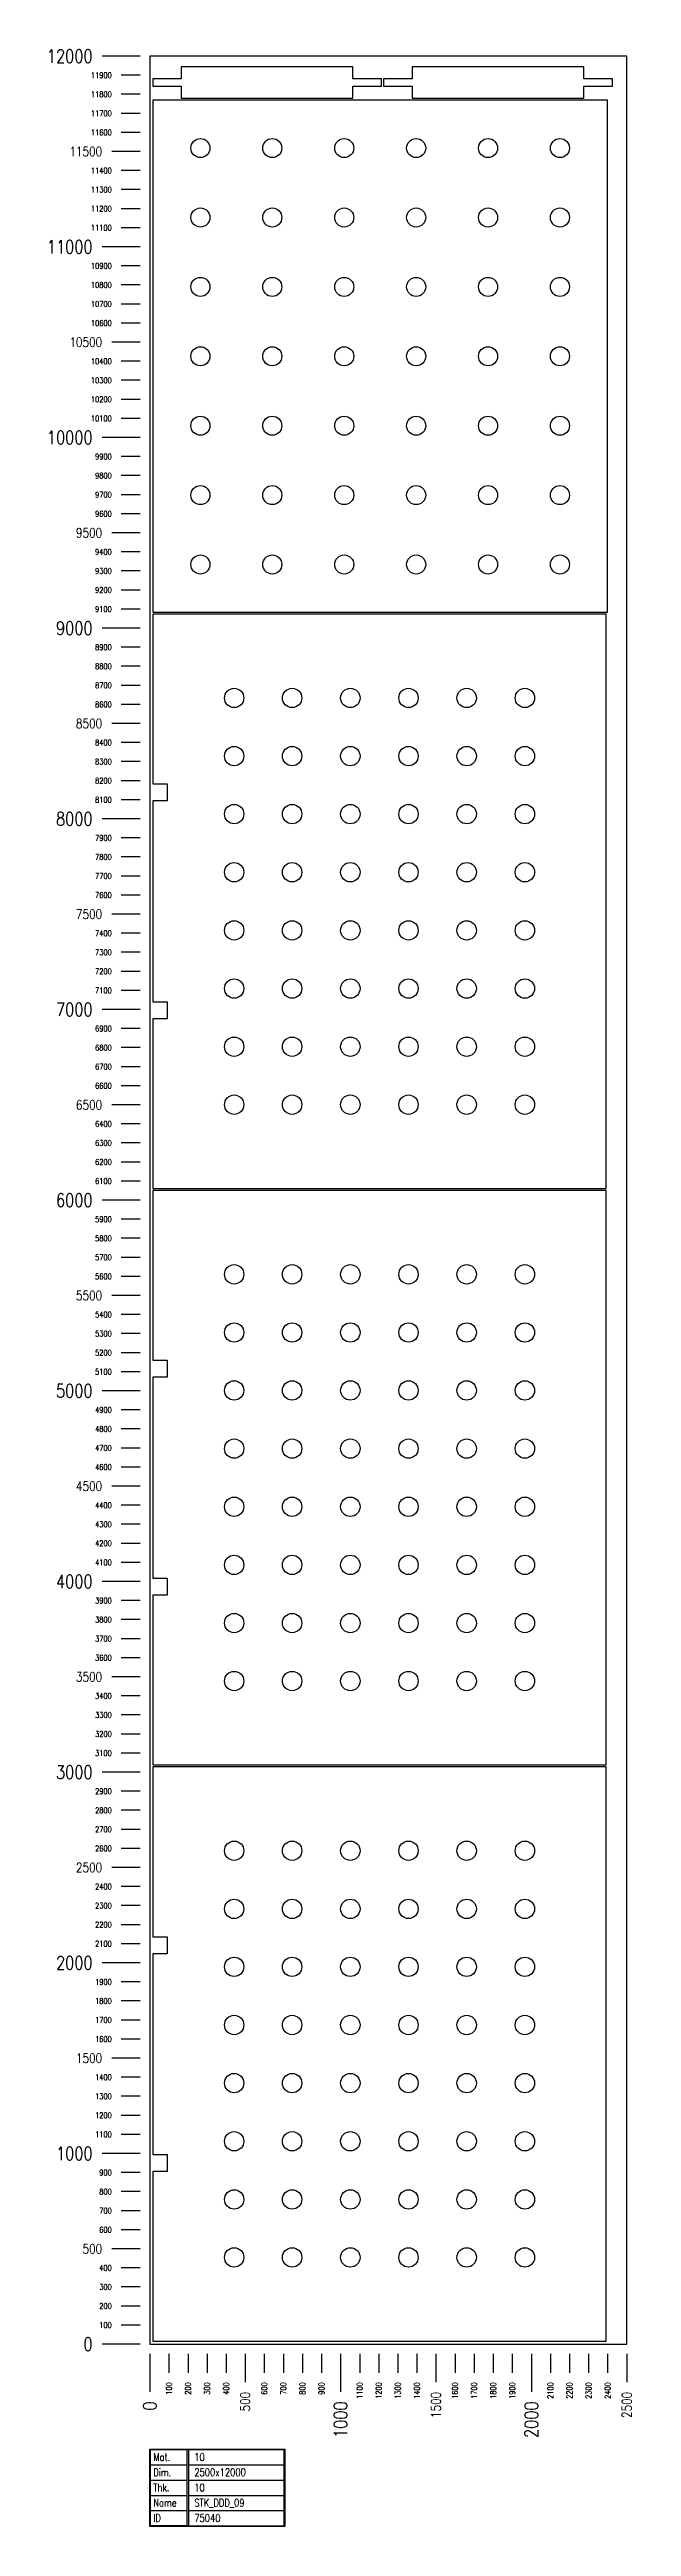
# Model space of a CAD drawing. Header units: millimetres. Extents: x 28039 to 145264, y 9873 to 40131.
# Drawn here: x 105913 to 108964, y 27140 to 40131 of the extents above; entities that cross this region are included whole.
import ezdxf
from ezdxf.enums import TextEntityAlignment as Align

# ---------------------------------------------------------------- set-up
doc = ezdxf.new("R2010")
doc.units = ezdxf.units.MM
doc.layers.add('TEXT', color=7, linetype='Continuous')
doc.styles.add('EasyCutStyle', font='romans.shx', dxfattribs={"width": 0.8})

# ---------------------------------------------------------------- blocks, each defined once
blk = doc.blocks.new('LogoSheet_75040')
at = {"color": 1}
for p, q in [((-50, 12000), (-250, 12000)), ((-50, 11000), (-250, 11000)), ((-50, 10000), (-250, 10000)), ((-50, 9000), (-250, 9000)), ((-50, 8000), (-250, 8000)), ((-50, 7000), (-250, 7000)), ((-50, 6000), (-250, 6000)), ((-50, 5000), (-250, 5000)), ((-50, 4000), (-250, 4000)), ((-50, 3000), (-250, 3000)), ((-50, 2000), (-250, 2000)), ((-50, 1000), (-250, 1000)), ((-50, 0), (-250, 0)), ((0, -50), (0, -250)), ((1000, -50), (1000, -250)), ((2000, -50), (2000, -250)), ((203, -553), (705, -553)), ((203, -633), (705, -633)), ((203, -713), (705, -713)), ((203, -793), (705, -793)), ((203, -873), (705, -873))]:
    blk.add_line(p, q, dxfattribs=at)
at = {"color": 2}
for p, q in [((-50, 11900), (-150, 11900)), ((-50, 11800), (-150, 11800)), ((-50, 11700), (-150, 11700)), ((-50, 11600), (-150, 11600)), ((-50, 11400), (-150, 11400)), ((-50, 11300), (-150, 11300)), ((-50, 11200), (-150, 11200)), ((-50, 11100), (-150, 11100)), ((-50, 10900), (-150, 10900)), ((-50, 10800), (-150, 10800)), ((-50, 10700), (-150, 10700)), ((-50, 10600), (-150, 10600)), ((-50, 10400), (-150, 10400)), ((-50, 10300), (-150, 10300)), ((-50, 10200), (-150, 10200)), ((-50, 10100), (-150, 10100)), ((-50, 9900), (-150, 9900)), ((-50, 9800), (-150, 9800)), ((-50, 9700), (-150, 9700)), ((-50, 9600), (-150, 9600)), ((-50, 9400), (-150, 9400)), ((-50, 9300), (-150, 9300)), ((-50, 9200), (-150, 9200)), ((-50, 9100), (-150, 9100)), ((-50, 8900), (-150, 8900)), ((-50, 8800), (-150, 8800)), ((-50, 8700), (-150, 8700)), ((-50, 8600), (-150, 8600)), ((-50, 8400), (-150, 8400)), ((-50, 8300), (-150, 8300)), ((-50, 8200), (-150, 8200)), ((-50, 8100), (-150, 8100)), ((-50, 7900), (-150, 7900)), ((-50, 7800), (-150, 7800)), ((-50, 7700), (-150, 7700)), ((-50, 7600), (-150, 7600)), ((-50, 7400), (-150, 7400)), ((-50, 7300), (-150, 7300)), ((-50, 7200), (-150, 7200)), ((-50, 7100), (-150, 7100)), ((-50, 6900), (-150, 6900)), ((-50, 6800), (-150, 6800)), ((-50, 6700), (-150, 6700)), ((-50, 6600), (-150, 6600)), ((-50, 6400), (-150, 6400)), ((-50, 6300), (-150, 6300)), ((-50, 6200), (-150, 6200)), ((-50, 6100), (-150, 6100)), ((-50, 5900), (-150, 5900)), ((-50, 5800), (-150, 5800)), ((-50, 5700), (-150, 5700)), ((-50, 5600), (-150, 5600)), ((-50, 5400), (-150, 5400)), ((-50, 5300), (-150, 5300)), ((-50, 5200), (-150, 5200)), ((-50, 5100), (-150, 5100)), ((-50, 4900), (-150, 4900)), ((-50, 4800), (-150, 4800)), ((-50, 4700), (-150, 4700)), ((-50, 4600), (-150, 4600)), ((-50, 4400), (-150, 4400)), ((-50, 4300), (-150, 4300)), ((-50, 4200), (-150, 4200)), ((-50, 4100), (-150, 4100)), ((-50, 3900), (-150, 3900)), ((-50, 3800), (-150, 3800)), ((-50, 3700), (-150, 3700)), ((-50, 3600), (-150, 3600)), ((-50, 3400), (-150, 3400)), ((-50, 3300), (-150, 3300)), ((-50, 3200), (-150, 3200)), ((-50, 3100), (-150, 3100)), ((-50, 2900), (-150, 2900)), ((-50, 2800), (-150, 2800)), ((-50, 2700), (-150, 2700)), ((-50, 2600), (-150, 2600)), ((-50, 2400), (-150, 2400)), ((-50, 2300), (-150, 2300)), ((-50, 2200), (-150, 2200)), ((-50, 2100), (-150, 2100)), ((-50, 1900), (-150, 1900)), ((-50, 1800), (-150, 1800)), ((-50, 1700), (-150, 1700)), ((-50, 1600), (-150, 1600)), ((-50, 1400), (-150, 1400)), ((-50, 1300), (-150, 1300)), ((-50, 1200), (-150, 1200)), ((-50, 1100), (-150, 1100)), ((-50, 900), (-150, 900)), ((-50, 800), (-150, 800)), ((-50, 700), (-150, 700)), ((-50, 600), (-150, 600)), ((-50, 400), (-150, 400)), ((-50, 300), (-150, 300)), ((-50, 200), (-150, 200)), ((-50, 100), (-150, 100)), ((100, -50), (100, -150)), ((200, -50), (200, -150)), ((300, -50), (300, -150)), ((400, -50), (400, -150)), ((600, -50), (600, -150)), ((700, -50), (700, -150)), ((800, -50), (800, -150)), ((900, -50), (900, -150)), ((1100, -50), (1100, -150)), ((1200, -50), (1200, -150)), ((1300, -50), (1300, -150)), ((1400, -50), (1400, -150)), ((1600, -50), (1600, -150)), ((1700, -50), (1700, -150)), ((1800, -50), (1800, -150)), ((1900, -50), (1900, -150)), ((2100, -50), (2100, -150)), ((2200, -50), (2200, -150)), ((2300, -50), (2300, -150)), ((2400, -50), (2400, -150))]:
    blk.add_line(p, q, dxfattribs=at)
at = {"color": 7}
for p, q in [((-50, 11500), (-200, 11500)), ((-50, 10500), (-200, 10500)), ((-50, 9500), (-200, 9500)), ((-50, 8500), (-200, 8500)), ((-50, 7500), (-200, 7500)), ((-50, 6500), (-200, 6500)), ((-50, 5500), (-200, 5500)), ((-50, 4500), (-200, 4500)), ((-50, 3500), (-200, 3500)), ((-50, 2500), (-200, 2500)), ((-50, 1500), (-200, 1500)), ((-50, 500), (-200, 500)), ((500, -50), (500, -200)), ((1500, -50), (1500, -200)), ((2500, -50), (2500, -200))]:
    blk.add_line(p, q, dxfattribs=at)
at = {"color": 5}
for p, q in [((3, -553), (193, -553)), ((3, -633), (193, -633)), ((3, -713), (193, -713)), ((3, -793), (193, -793)), ((3, -873), (193, -873))]:
    blk.add_line(p, q, dxfattribs=at)
blk.add_line((193, -633), (193, -953))
blk.add_lwpolyline([(0, -550), (708, -550), (708, -956), (0, -956)], close=True)
blk.add_lwpolyline([(3, -553), (193, -553), (193, -953), (3, -953)], close=True, dxfattribs=at)
at = {"color": 1}
blk.add_lwpolyline([(705, -553), (203, -553), (203, -953), (705, -953)], close=True, dxfattribs=at)
at = {"color": 7, "style": 'EasyCutStyle', "width": 0.8}
for s, height, p in [('12000', 70, (-300, 12000)), ('11900', 30, (-200, 11900)), ('11800', 30, (-200, 11800)), ('11700', 30, (-200, 11700)), ('11600', 30, (-200, 11600)), ('11500', 50, (-250, 11500)), ('11400', 30, (-200, 11400)), ('11300', 30, (-200, 11300)), ('11200', 30, (-200, 11200)), ('11100', 30, (-200, 11100)), ('11000', 70, (-300, 11000)), ('10900', 30, (-200, 10900)), ('10800', 30, (-200, 10800)), ('10700', 30, (-200, 10700)), ('10500', 50, (-250, 10500)), ('10600', 30, (-200, 10600)), ('10400', 30, (-200, 10400)), ('10300', 30, (-200, 10300)), ('10200', 30, (-200, 10200)), ('10000', 70, (-300, 10000)), ('10100', 30, (-200, 10100)), ('9900', 30, (-200, 9900)), ('9800', 30, (-200, 9800)), ('9700', 30, (-200, 9700)), ('9600', 30, (-200, 9600)), ('9500', 50, (-250, 9500)), ('9400', 30, (-200, 9400)), ('9300', 30, (-200, 9300)), ('9200', 30, (-200, 9200)), ('9100', 30, (-200, 9100)), ('9000', 70, (-300, 9000)), ('8900', 30, (-200, 8900)), ('8800', 30, (-200, 8800)), ('8700', 30, (-200, 8700)), ('8600', 30, (-200, 8600)), ('8500', 50, (-250, 8500)), ('8400', 30, (-200, 8400)), ('8300', 30, (-200, 8300)), ('8200', 30, (-200, 8200)), ('8100', 30, (-200, 8100)), ('8000', 70, (-300, 8000)), ('7900', 30, (-200, 7900)), ('7800', 30, (-200, 7800)), ('7700', 30, (-200, 7700)), ('7600', 30, (-200, 7600)), ('7500', 50, (-250, 7500)), ('7400', 30, (-200, 7400)), ('7300', 30, (-200, 7300)), ('7200', 30, (-200, 7200)), ('7000', 70, (-300, 7000)), ('7100', 30, (-200, 7100)), ('6900', 30, (-200, 6900)), ('6800', 30, (-200, 6800)), ('6700', 30, (-200, 6700)), ('6500', 50, (-250, 6500)), ('6600', 30, (-200, 6600)), ('6400', 30, (-200, 6400)), ('6300', 30, (-200, 6300)), ('6200', 30, (-200, 6200)), ('6100', 30, (-200, 6100)), ('6000', 70, (-300, 6000)), ('5900', 30, (-200, 5900)), ('5800', 30, (-200, 5800)), ('5700', 30, (-200, 5700)), ('5600', 30, (-200, 5600)), ('5500', 50, (-250, 5500)), ('5400', 30, (-200, 5400)), ('5300', 30, (-200, 5300)), ('5200', 30, (-200, 5200)), ('5100', 30, (-200, 5100)), ('5000', 70, (-300, 5000)), ('4900', 30, (-200, 4900)), ('4800', 30, (-200, 4800)), ('4700', 30, (-200, 4700)), ('4600', 30, (-200, 4600)), ('4500', 50, (-250, 4500)), ('4400', 30, (-200, 4400)), ('4300', 30, (-200, 4300)), ('4200', 30, (-200, 4200)), ('4000', 70, (-300, 4000)), ('4100', 30, (-200, 4100)), ('3900', 30, (-200, 3900)), ('3800', 30, (-200, 3800)), ('3700', 30, (-200, 3700)), ('3500', 50, (-250, 3500)), ('3600', 30, (-200, 3600)), ('3400', 30, (-200, 3400)), ('3300', 30, (-200, 3300)), ('3200', 30, (-200, 3200)), ('3000', 70, (-300, 3000)), ('3100', 30, (-200, 3100)), ('2900', 30, (-200, 2900)), ('2800', 30, (-200, 2800)), ('2700', 30, (-200, 2700)), ('2600', 30, (-200, 2600)), ('2500', 50, (-250, 2500)), ('2400', 30, (-200, 2400)), ('2300', 30, (-200, 2300)), ('2200', 30, (-200, 2200)), ('2100', 30, (-200, 2100)), ('2000', 70, (-300, 2000)), ('1900', 30, (-200, 1900)), ('1800', 30, (-200, 1800)), ('1700', 30, (-200, 1700)), ('1600', 30, (-200, 1600)), ('1500', 50, (-250, 1500)), ('1400', 30, (-200, 1400)), ('1300', 30, (-200, 1300)), ('1200', 30, (-200, 1200)), ('1100', 30, (-200, 1100)), ('1000', 70, (-300, 1000)), ('900', 30, (-200, 900)), ('800', 30, (-200, 800)), ('700', 30, (-200, 700)), ('500', 50, (-250, 500)), ('600', 30, (-200, 600)), ('400', 30, (-200, 400)), ('300', 30, (-200, 300)), ('200', 30, (-200, 200)), ('0', 70, (-300, 0)), ('100', 30, (-200, 100))]:
    blk.add_text(s, height=height, dxfattribs=at).set_placement(p, align=Align.MIDDLE_RIGHT)
for s, height, p in [('100', 30, (100, -200)), ('200', 30, (200, -200)), ('300', 30, (300, -200)), ('400', 30, (400, -200)), ('500', 50, (500, -250)), ('600', 30, (600, -200)), ('700', 30, (700, -200)), ('800', 30, (800, -200)), ('900', 30, (900, -200)), ('1100', 30, (1100, -200)), ('1200', 30, (1200, -200)), ('1300', 30, (1300, -200)), ('1400', 30, (1400, -200)), ('1500', 50, (1500, -250)), ('1600', 30, (1600, -200)), ('1700', 30, (1700, -200)), ('1800', 30, (1800, -200)), ('1900', 30, (1900, -200)), ('2100', 30, (2100, -200)), ('2200', 30, (2200, -200)), ('2300', 30, (2300, -200)), ('2400', 30, (2400, -200)), ('2500', 50, (2500, -250)), ('0', 70, (0, -300)), ('1000', 70, (1000, -300)), ('2000', 70, (2000, -300))]:
    blk.add_text(s, height=height, rotation=90, dxfattribs=at).set_placement(p, align=Align.MIDDLE_RIGHT)
at = {"style": 'EasyCutStyle', "width": 0.8}
for tag, p in [('MATERIAL_SHEET', (233, -612)), ('THICKNESS_SHEET', (233, -772)), ('DIMENSION_SHEET', (233, -692)), ('NAME_SHEET', (233, -852)), ('ID_SHEET', (233, -932))]:
    blk.add_attdef(tag, p, '', height=40, dxfattribs=at)
at = {"layer": 'TEXT', "color": 251, "style": 'EasyCutStyle', "width": 0.8}
for s, p in [('Mat.', (18, -612)), ('Thk.', (18, -772)), ('Dim.', (18, -692)), ('Name', (18, -852)), ('ID', (18, -932))]:
    blk.add_text(s, height=40, dxfattribs=at).set_placement(p)

msp = doc.modelspace()

# ---------------------------------------------------------------- linework, layer by layer
at = {"color": 34, "true_color": 0x945a17}
msp.add_lwpolyline([(106439, 28096), (108939, 28096), (108939, 40096), (106439, 40096)], close=True, dxfattribs=at)
at = {"color": 2}
for points in [[(106454, 39938), (106604, 39938), (106604, 39875), (107504, 39875), (107504, 39938), (107654, 39938), (107654, 39978), (107504, 39978), (107504, 40041), (106604, 40041), (106604, 39978), (106454, 39978)], [(107664, 39938), (107814, 39938), (107814, 39875), (108714, 39875), (108714, 39938), (108864, 39938), (108864, 39978), (108714, 39978), (108714, 40041), (107814, 40041), (107814, 39978), (107664, 39978)], [(108839, 37180), (108839, 39865), (106454, 39865), (106454, 37180)], [(108832, 34157), (108832, 37170), (106454, 37170), (106454, 36279), (106530, 36279), (106530, 36190), (106454, 36190), (106454, 35136), (106530, 35136), (106530, 35047), (106454, 35047), (106454, 34157)], [(108832, 31134), (108832, 34147), (106454, 34147), (106454, 33256), (106530, 33256), (106530, 33167), (106454, 33167), (106454, 32113), (106530, 32113), (106530, 32024), (106454, 32024), (106454, 31134)], [(108832, 28111), (108832, 31124), (106454, 31124), (106454, 30233), (106530, 30233), (106530, 30144), (106454, 30144), (106454, 29090), (106530, 29090), (106530, 29001), (106454, 29001), (106454, 28111)]]:
    msp.add_lwpolyline(points, close=True, dxfattribs=at)
at = {"color": 4}
for centre, radius in [((106704, 39614), 50), ((107081, 39614), 50), ((107458, 39614), 50), ((107835, 39614), 50), ((108212, 39614), 50), ((108589, 39614), 50), ((106704, 39250), 50), ((107081, 39250), 50), ((107458, 39250), 50), ((107835, 39250), 50), ((108212, 39250), 50), ((108589, 39250), 50), ((106704, 38886), 50), ((107081, 38886), 50), ((107458, 38886), 50), ((107835, 38886), 50), ((108212, 38886), 50), ((108589, 38886), 50), ((106704, 38522), 50), ((107081, 38522), 50), ((107458, 38522), 50), ((107835, 38522), 50), ((108212, 38522), 50), ((108589, 38522), 50), ((106704, 38158), 50), ((107081, 38158), 50), ((107458, 38158), 50), ((107835, 38158), 50), ((108212, 38158), 50), ((108589, 38158), 50), ((106704, 37794), 50), ((107081, 37794), 50), ((107458, 37794), 50), ((107835, 37794), 50), ((108212, 37794), 50), ((108589, 37794), 50), ((106704, 37430), 50), ((107081, 37430), 50), ((107458, 37430), 50), ((107835, 37430), 50), ((108212, 37430), 50), ((108589, 37430), 50), ((106881, 36730), 50.8), ((107185, 36730), 50.8), ((107490, 36730), 50.8), ((107795, 36730), 50.8), ((108100, 36730), 50.8), ((108405, 36730), 50.8), ((106881, 36425), 50.8), ((107185, 36425), 50.8), ((107490, 36425), 50.8), ((107795, 36425), 50.8), ((108100, 36425), 50.8), ((108405, 36425), 50.8), ((106881, 36121), 50.8), ((107185, 36121), 50.8), ((107490, 36121), 50.8), ((107795, 36121), 50.8), ((108100, 36121), 50.8), ((108405, 36121), 50.8), ((106881, 35816), 50.8), ((107185, 35816), 50.8), ((107490, 35816), 50.8), ((107795, 35816), 50.8), ((108100, 35816), 50.8), ((108405, 35816), 50.8), ((106881, 35511), 50.8), ((107185, 35511), 50.8), ((107490, 35511), 50.8), ((107795, 35511), 50.8), ((108100, 35511), 50.8), ((108405, 35511), 50.8), ((106881, 35206), 50.8), ((107185, 35206), 50.8), ((107490, 35206), 50.8), ((107795, 35206), 50.8), ((108100, 35206), 50.8), ((108405, 35206), 50.8), ((106881, 34901), 50.8), ((107185, 34901), 50.8), ((107490, 34901), 50.8), ((107795, 34901), 50.8), ((108100, 34901), 50.8), ((108405, 34901), 50.8), ((106881, 34597), 50.8), ((107185, 34597), 50.8), ((107490, 34597), 50.8), ((107795, 34597), 50.8), ((108100, 34597), 50.8), ((108405, 34597), 50.8), ((106881, 33707), 50.8), ((107185, 33707), 50.8), ((107490, 33707), 50.8), ((107795, 33707), 50.8), ((108100, 33707), 50.8), ((108405, 33707), 50.8), ((106881, 33402), 50.8), ((107185, 33402), 50.8), ((107490, 33402), 50.8), ((107795, 33402), 50.8), ((108100, 33402), 50.8), ((108405, 33402), 50.8), ((106881, 33098), 50.8), ((107185, 33098), 50.8), ((107490, 33098), 50.8), ((107795, 33098), 50.8), ((108100, 33098), 50.8), ((108405, 33098), 50.8), ((106881, 32793), 50.8), ((107185, 32793), 50.8), ((107490, 32793), 50.8), ((107795, 32793), 50.8), ((108100, 32793), 50.8), ((108405, 32793), 50.8), ((106881, 32488), 50.8), ((107185, 32488), 50.8), ((107490, 32488), 50.8), ((107795, 32488), 50.8), ((108100, 32488), 50.8), ((108405, 32488), 50.8), ((106881, 32183), 50.8), ((107185, 32183), 50.8), ((107490, 32183), 50.8), ((107795, 32183), 50.8), ((108100, 32183), 50.8), ((108405, 32183), 50.8), ((106881, 31878), 50.8), ((107185, 31878), 50.8), ((107490, 31878), 50.8), ((107795, 31878), 50.8), ((108100, 31878), 50.8), ((108405, 31878), 50.8), ((106881, 31574), 50.8), ((107185, 31574), 50.8), ((107490, 31574), 50.8), ((107795, 31574), 50.8), ((108100, 31574), 50.8), ((108405, 31574), 50.8), ((106881, 30684), 50.8), ((107185, 30684), 50.8), ((107490, 30684), 50.8), ((107795, 30684), 50.8), ((108100, 30684), 50.8), ((108405, 30684), 50.8), ((106881, 30379), 50.8), ((107185, 30379), 50.8), ((107490, 30379), 50.8), ((107795, 30379), 50.8), ((108100, 30379), 50.8), ((108405, 30379), 50.8), ((106881, 30075), 50.8), ((107185, 30075), 50.8), ((107490, 30075), 50.8), ((107795, 30075), 50.8), ((108100, 30075), 50.8), ((108405, 30075), 50.8), ((106881, 29770), 50.8), ((107185, 29770), 50.8), ((107490, 29770), 50.8), ((107795, 29770), 50.8), ((108100, 29770), 50.8), ((108405, 29770), 50.8), ((106881, 29465), 50.8), ((107185, 29465), 50.8), ((107490, 29465), 50.8), ((107795, 29465), 50.8), ((108100, 29465), 50.8), ((108405, 29465), 50.8), ((106881, 29160), 50.8), ((107185, 29160), 50.8), ((107490, 29160), 50.8), ((107795, 29160), 50.8), ((108100, 29160), 50.8), ((108405, 29160), 50.8), ((106881, 28855), 50.8), ((107185, 28855), 50.8), ((107490, 28855), 50.8), ((107795, 28855), 50.8), ((108100, 28855), 50.8), ((108405, 28855), 50.8), ((106881, 28551), 50.8), ((107185, 28551), 50.8), ((107490, 28551), 50.8), ((107795, 28551), 50.8), ((108100, 28551), 50.8), ((108405, 28551), 50.8)]:
    msp.add_circle(centre, radius, dxfattribs=at)

# ---------------------------------------------------------------- block references
msp.add_blockref('LogoSheet_75040', (106439, 28096)).add_auto_attribs({'DIMENSION_SHEET': '2500x12000', 'THICKNESS_SHEET': '10', 'NAME_SHEET': 'STK_DDD_09', 'ID_SHEET': '75040', 'MATERIAL_SHEET': '10'})

doc.saveas('drawing.dxf')
